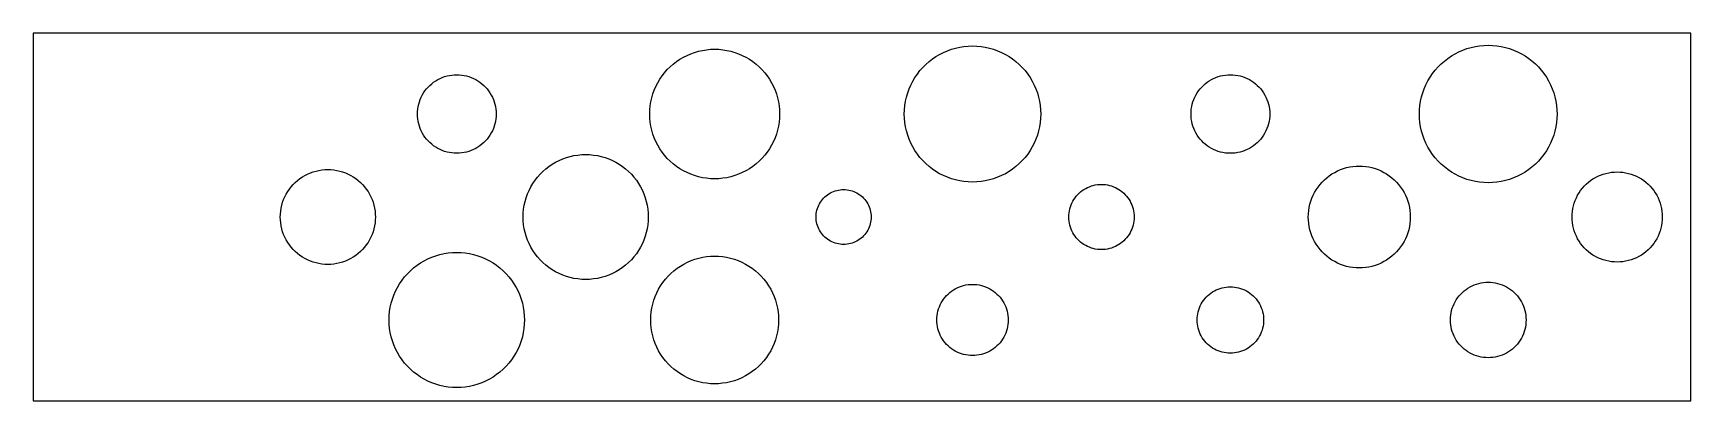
# Model space of a CAD drawing. Header units: metres. Extents: x 0 to 180, y -20 to 20.
import ezdxf

# ---------------------------------------------------------------- set-up
doc = ezdxf.new("R2010")
doc.units = ezdxf.units.M

msp = doc.modelspace()

# ---------------------------------------------------------------- linework, layer by layer
for p, q in [((180, 20), (0, 20)), ((0, 20), (0, -20)), ((180, -20), (180, 20)), ((71.8218, 17.9037), (72.247, 18.0273)), ((72.247, 18.0273), (72.6792, 18.1239)), ((72.6792, 18.1239), (73.1165, 18.1931)), ((73.1165, 18.1931), (73.5574, 18.2348)), ((73.5574, 18.2348), (74, 18.2487)), ((74, 18.2487), (74.4426, 18.2348)), ((74.4426, 18.2348), (74.8834, 18.1931)), ((74.8834, 18.1931), (75.3208, 18.1239)), ((75.3208, 18.1239), (75.7529, 18.0273)), ((75.7529, 18.0273), (76.1782, 17.9037)), ((98.8478, 17.8988), (99.2746, 18.0835)), ((99.2746, 18.0835), (99.7122, 18.241)), ((99.7122, 18.241), (100.159, 18.3708)), ((100.159, 18.3708), (100.613, 18.4722)), ((100.613, 18.4722), (101.072, 18.545)), ((101.072, 18.545), (101.535, 18.5888)), ((101.535, 18.5888), (102, 18.6034)), ((102, 18.6034), (102.465, 18.5888)), ((102.465, 18.5888), (102.928, 18.545)), ((102.928, 18.545), (103.387, 18.4722)), ((103.387, 18.4722), (103.841, 18.3708)), ((103.841, 18.3708), (104.288, 18.241)), ((104.288, 18.241), (104.725, 18.0835)), ((104.725, 18.0835), (105.152, 17.8988)), ((154.816, 17.9661), (155.247, 18.1527)), ((155.247, 18.1527), (155.689, 18.3118)), ((155.689, 18.3118), (156.14, 18.4428)), ((156.14, 18.4428), (156.599, 18.5453)), ((156.599, 18.5453), (157.063, 18.6188)), ((157.063, 18.6188), (157.53, 18.663)), ((157.53, 18.663), (158, 18.6778)), ((158, 18.6778), (158.47, 18.663)), ((158.47, 18.663), (158.937, 18.6188)), ((158.937, 18.6188), (159.401, 18.5453)), ((159.401, 18.5453), (159.86, 18.4428)), ((159.86, 18.4428), (160.311, 18.3118)), ((160.311, 18.3118), (160.753, 18.1527)), ((160.753, 18.1527), (161.184, 17.9661)), ((68.8617, 16.0252), (69.1748, 16.3383)), ((69.1748, 16.3383), (69.507, 16.6311)), ((69.507, 16.6311), (69.8569, 16.9025)), ((69.8569, 16.9025), (70.2231, 17.1514)), ((70.2231, 17.1514), (70.6042, 17.3768)), ((70.6042, 17.3768), (70.9988, 17.5779)), ((70.9988, 17.5779), (71.4052, 17.7537)), ((71.4052, 17.7537), (71.8218, 17.9037)), ((76.1782, 17.9037), (76.5948, 17.7537)), ((76.5948, 17.7537), (77.0012, 17.5779)), ((77.0012, 17.5779), (77.3957, 17.3768)), ((77.3957, 17.3768), (77.7769, 17.1514)), ((77.7769, 17.1514), (78.1431, 16.9025)), ((78.1431, 16.9025), (78.493, 16.6311)), ((78.493, 16.6311), (78.8252, 16.3383)), ((78.8252, 16.3383), (79.1383, 16.0252)), ((96.2956, 15.9191), (96.6032, 16.2679)), ((96.6032, 16.2679), (96.932, 16.5968)), ((96.932, 16.5968), (97.2809, 16.9044)), ((97.2809, 16.9044), (97.6484, 17.1895)), ((97.6484, 17.1895), (98.0331, 17.4509)), ((98.0331, 17.4509), (98.4334, 17.6876)), ((98.4334, 17.6876), (98.8478, 17.8988)), ((105.152, 17.8988), (105.567, 17.6876)), ((105.567, 17.6876), (105.967, 17.4509)), ((105.967, 17.4509), (106.352, 17.1895)), ((106.352, 17.1895), (106.719, 16.9044)), ((106.719, 16.9044), (107.068, 16.5968)), ((107.068, 16.5968), (107.397, 16.2679)), ((107.397, 16.2679), (107.704, 15.9191)), ((152.238, 15.9665), (152.549, 16.3189)), ((152.549, 16.3189), (152.881, 16.6511)), ((152.881, 16.6511), (153.233, 16.9617)), ((153.233, 16.9617), (153.605, 17.2496)), ((153.605, 17.2496), (153.993, 17.5137)), ((153.993, 17.5137), (154.398, 17.7528)), ((154.398, 17.7528), (154.816, 17.9661)), ((161.184, 17.9661), (161.602, 17.7528)), ((161.602, 17.7528), (162.007, 17.5137)), ((162.007, 17.5137), (162.395, 17.2496)), ((162.395, 17.2496), (162.767, 16.9617)), ((162.767, 16.9617), (163.119, 16.6511)), ((163.119, 16.6511), (163.451, 16.3189)), ((163.451, 16.3189), (163.762, 15.9665)), ((43.0761, 14.3136), (43.2774, 14.491)), ((43.2774, 14.491), (43.4894, 14.6555)), ((43.4894, 14.6555), (43.7113, 14.8063)), ((43.7113, 14.8063), (43.9423, 14.9429)), ((43.9423, 14.9429), (44.1814, 15.0647)), ((44.1814, 15.0647), (44.4276, 15.1713)), ((44.4276, 15.1713), (44.6801, 15.2622)), ((44.6801, 15.2622), (44.9378, 15.3371)), ((44.9378, 15.3371), (45.1996, 15.3956)), ((45.1996, 15.3956), (45.4647, 15.4376)), ((45.4647, 15.4376), (45.7318, 15.4628)), ((45.7318, 15.4628), (46, 15.4712)), ((46, 15.4712), (46.2682, 15.4628)), ((46.2682, 15.4628), (46.5353, 15.4376)), ((46.5353, 15.4376), (46.8003, 15.3956)), ((46.8003, 15.3956), (47.0622, 15.3371)), ((47.0622, 15.3371), (47.3199, 15.2622)), ((47.3199, 15.2622), (47.5723, 15.1713)), ((47.5723, 15.1713), (47.8186, 15.0647)), ((47.8186, 15.0647), (48.0577, 14.9429)), ((48.0577, 14.9429), (48.2886, 14.8063)), ((48.2886, 14.8063), (48.5106, 14.6555)), ((48.5106, 14.6555), (48.7226, 14.491)), ((48.7226, 14.491), (48.9239, 14.3136)), ((67.6221, 14.2012), (67.8232, 14.5957)), ((67.8232, 14.5957), (68.0486, 14.9769)), ((68.0486, 14.9769), (68.2975, 15.3431)), ((68.2975, 15.3431), (68.5689, 15.693)), ((68.5689, 15.693), (68.8617, 16.0252)), ((79.1383, 16.0252), (79.4311, 15.693)), ((79.4311, 15.693), (79.7025, 15.3431)), ((79.7025, 15.3431), (79.9514, 14.9769)), ((79.9514, 14.9769), (80.1768, 14.5957)), ((80.1768, 14.5957), (80.3779, 14.2012)), ((95.3012, 14.3522), (95.5124, 14.7666)), ((95.5124, 14.7666), (95.7491, 15.1669)), ((95.7491, 15.1669), (96.0105, 15.5516)), ((96.0105, 15.5516), (96.2956, 15.9191)), ((107.704, 15.9191), (107.989, 15.5516)), ((107.989, 15.5516), (108.251, 15.1669)), ((108.251, 15.1669), (108.488, 14.7666)), ((108.488, 14.7666), (108.699, 14.3522)), ((127.073, 14.3165), (127.275, 14.4941)), ((127.275, 14.4941), (127.487, 14.6587)), ((127.487, 14.6587), (127.709, 14.8097)), ((127.709, 14.8097), (127.94, 14.9464)), ((127.94, 14.9464), (128.18, 15.0683)), ((128.18, 15.0683), (128.426, 15.175)), ((128.426, 15.175), (128.679, 15.266)), ((128.679, 15.266), (128.937, 15.3409)), ((128.937, 15.3409), (129.199, 15.3995)), ((129.199, 15.3995), (129.464, 15.4415)), ((129.464, 15.4415), (129.732, 15.4668)), ((129.732, 15.4668), (130, 15.4752)), ((130, 15.4752), (130.268, 15.4668)), ((130.268, 15.4668), (130.536, 15.4415)), ((130.536, 15.4415), (130.801, 15.3995)), ((130.801, 15.3995), (131.063, 15.3409)), ((131.063, 15.3409), (131.321, 15.266)), ((131.321, 15.266), (131.574, 15.175)), ((131.574, 15.175), (131.82, 15.0683)), ((131.82, 15.0683), (132.06, 14.9464)), ((132.06, 14.9464), (132.291, 14.8097)), ((132.291, 14.8097), (132.513, 14.6587)), ((132.513, 14.6587), (132.725, 14.4941)), ((132.725, 14.4941), (132.927, 14.3165)), ((151.234, 14.3839), (151.447, 14.8024)), ((151.447, 14.8024), (151.686, 15.2068)), ((151.686, 15.2068), (151.95, 15.5953)), ((151.95, 15.5953), (152.238, 15.9665)), ((163.762, 15.9665), (164.05, 15.5953)), ((164.05, 15.5953), (164.314, 15.2068)), ((164.314, 15.2068), (164.553, 14.8024)), ((164.553, 14.8024), (164.766, 14.3839)), ((41.9378, 12.5199), (42.0287, 12.7723)), ((42.0287, 12.7723), (42.1353, 13.0186)), ((42.1353, 13.0186), (42.2571, 13.2577)), ((42.2571, 13.2577), (42.3937, 13.4886)), ((42.3937, 13.4886), (42.5445, 13.7106)), ((42.5445, 13.7106), (42.7089, 13.9226)), ((42.7089, 13.9226), (42.8864, 14.1239)), ((42.8864, 14.1239), (43.0761, 14.3136)), ((48.9239, 14.3136), (49.1136, 14.1239)), ((49.1136, 14.1239), (49.291, 13.9226)), ((49.291, 13.9226), (49.4555, 13.7106)), ((49.4555, 13.7106), (49.6063, 13.4886)), ((49.6063, 13.4886), (49.7429, 13.2577)), ((49.7429, 13.2577), (49.8647, 13.0186)), ((49.8647, 13.0186), (49.9713, 12.7723)), ((49.9713, 12.7723), (50.0622, 12.5199)), ((67.0761, 12.5208), (67.1727, 12.9529)), ((67.1727, 12.9529), (67.2963, 13.3782)), ((67.2963, 13.3782), (67.4463, 13.7948)), ((67.4463, 13.7948), (67.6221, 14.2012)), ((80.3779, 14.2012), (80.5537, 13.7948)), ((80.5537, 13.7948), (80.7037, 13.3782)), ((80.7037, 13.3782), (80.8273, 12.9529)), ((80.8273, 12.9529), (80.9239, 12.5208)), ((94.7278, 12.5872), (94.8292, 13.0411)), ((94.8292, 13.0411), (94.959, 13.4878)), ((94.959, 13.4878), (95.1165, 13.9254)), ((95.1165, 13.9254), (95.3012, 14.3522)), ((108.699, 14.3522), (108.883, 13.9254)), ((108.883, 13.9254), (109.041, 13.4878)), ((109.041, 13.4878), (109.171, 13.0411)), ((109.171, 13.0411), (109.272, 12.5872)), ((125.934, 12.5211), (126.025, 12.7738)), ((126.025, 12.7738), (126.132, 13.0203)), ((126.132, 13.0203), (126.254, 13.2596)), ((126.254, 13.2596), (126.39, 13.4908)), ((126.39, 13.4908), (126.541, 13.7129)), ((126.541, 13.7129), (126.706, 13.9251)), ((126.706, 13.9251), (126.883, 14.1266)), ((126.883, 14.1266), (127.073, 14.3165)), ((132.927, 14.3165), (133.116, 14.1266)), ((133.116, 14.1266), (133.294, 13.9251)), ((133.294, 13.9251), (133.459, 13.7129)), ((133.459, 13.7129), (133.61, 13.4908)), ((133.61, 13.4908), (133.746, 13.2596)), ((133.746, 13.2596), (133.868, 13.0203)), ((133.868, 13.0203), (133.975, 12.7738)), ((133.975, 12.7738), (134.066, 12.5211)), ((150.581, 12.1372), (150.655, 12.6012)), ((150.655, 12.6012), (150.757, 13.0596)), ((150.757, 13.0596), (150.888, 13.5108)), ((150.888, 13.5108), (151.047, 13.9527)), ((151.047, 13.9527), (151.234, 14.3839)), ((164.766, 14.3839), (164.953, 13.9527)), ((164.953, 13.9527), (165.112, 13.5108)), ((165.112, 13.5108), (165.243, 13.0596)), ((165.243, 13.0596), (165.345, 12.6012)), ((165.345, 12.6012), (165.419, 12.1372)), ((41.7287, 11.2), (41.7372, 11.4682)), ((41.7372, 10.9318), (41.7287, 11.2)), ((41.7372, 11.4682), (41.7624, 11.7353)), ((41.7624, 10.6647), (41.7372, 10.9318)), ((41.7624, 11.7353), (41.8044, 12.0004)), ((41.8044, 12.0004), (41.8629, 12.2622)), ((41.8629, 12.2622), (41.9378, 12.5199)), ((50.0622, 12.5199), (50.1371, 12.2622)), ((50.1371, 12.2622), (50.1956, 12.0004)), ((50.1956, 12.0004), (50.2376, 11.7353)), ((50.2376, 11.7353), (50.2628, 11.4682)), ((50.2628, 10.9318), (50.2376, 10.6647)), ((50.2628, 11.4682), (50.2712, 11.2)), ((50.2712, 11.2), (50.2628, 10.9318)), ((66.9513, 11.2), (66.9652, 11.6426)), ((66.9652, 10.7574), (66.9513, 11.2)), ((66.9652, 11.6426), (67.0069, 12.0834)), ((67.0069, 12.0834), (67.0761, 12.5208)), ((80.9239, 12.5208), (80.9931, 12.0834)), ((80.9931, 12.0834), (81.0348, 11.6426)), ((81.0348, 11.6426), (81.0487, 11.2)), ((81.0487, 11.2), (81.0348, 10.7574)), ((94.5966, 11.2), (94.6112, 11.6649)), ((94.6112, 10.7351), (94.5966, 11.2)), ((94.6112, 11.6649), (94.655, 12.1279)), ((94.655, 12.1279), (94.7278, 12.5872)), ((109.272, 12.5872), (109.345, 12.1279)), ((109.345, 12.1279), (109.389, 11.6649)), ((109.389, 11.6649), (109.403, 11.2)), ((109.403, 11.2), (109.389, 10.7351)), ((125.725, 11.2), (125.733, 11.4684)), ((125.733, 10.9315), (125.725, 11.2)), ((125.733, 11.4684), (125.758, 11.7358)), ((125.758, 10.6642), (125.733, 10.9315)), ((125.758, 11.7358), (125.801, 12.0011)), ((125.801, 12.0011), (125.859, 12.2632)), ((125.859, 12.2632), (125.934, 12.5211)), ((134.066, 12.5211), (134.141, 12.2632)), ((134.141, 12.2632), (134.199, 12.0011)), ((134.199, 12.0011), (134.241, 11.7358)), ((134.241, 11.7358), (134.267, 11.4684)), ((134.267, 10.9315), (134.241, 10.6642)), ((134.267, 11.4684), (134.275, 11.2)), ((134.275, 11.2), (134.267, 10.9315)), ((150.522, 11.2), (150.537, 11.6695)), ((150.537, 10.7305), (150.522, 11.2)), ((150.537, 11.6695), (150.581, 12.1372)), ((165.419, 12.1372), (165.463, 11.6695)), ((165.463, 11.6695), (165.478, 11.2)), ((165.478, 11.2), (165.463, 10.7305)), ((41.8044, 10.3996), (41.7624, 10.6647)), ((41.8629, 10.1378), (41.8044, 10.3996)), ((41.9378, 9.88011), (41.8629, 10.1378)), ((42.0287, 9.62764), (41.9378, 9.88011)), ((42.1353, 9.38138), (42.0287, 9.62764)), ((42.2571, 9.1423), (42.1353, 9.38138)), ((42.3937, 8.91135), (42.2571, 9.1423)), ((49.7429, 9.1423), (49.6063, 8.91135)), ((49.8647, 9.38138), (49.7429, 9.1423)), ((49.9713, 9.62764), (49.8647, 9.38138)), ((50.0622, 9.88011), (49.9713, 9.62764)), ((50.1371, 10.1378), (50.0622, 9.88011)), ((50.1956, 10.3996), (50.1371, 10.1378)), ((50.2376, 10.6647), (50.1956, 10.3996)), ((67.0069, 10.3166), (66.9652, 10.7574)), ((67.0761, 9.8792), (67.0069, 10.3166)), ((67.1727, 9.44705), (67.0761, 9.8792)), ((67.2963, 9.02182), (67.1727, 9.44705)), ((67.4463, 8.60518), (67.2963, 9.02182)), ((80.7037, 9.02182), (80.5537, 8.60518)), ((80.8273, 9.44705), (80.7037, 9.02182)), ((80.9239, 9.8792), (80.8273, 9.44705)), ((80.9931, 10.3166), (80.9239, 9.8792)), ((81.0348, 10.7574), (80.9931, 10.3166)), ((94.655, 10.2721), (94.6112, 10.7351)), ((94.7278, 9.81274), (94.655, 10.2721)), ((94.8292, 9.35886), (94.7278, 9.81274)), ((94.959, 8.91223), (94.8292, 9.35886)), ((109.171, 9.35886), (109.041, 8.91223)), ((109.272, 9.81274), (109.171, 9.35886)), ((109.345, 10.2721), (109.272, 9.81274)), ((109.389, 10.7351), (109.345, 10.2721)), ((125.801, 10.3989), (125.758, 10.6642)), ((125.859, 10.1368), (125.801, 10.3989)), ((125.934, 9.87888), (125.859, 10.1368)), ((126.025, 9.62619), (125.934, 9.87888)), ((126.132, 9.3797), (126.025, 9.62619)), ((126.254, 9.1404), (126.132, 9.3797)), ((126.39, 8.90923), (126.254, 9.1404)), ((133.746, 9.1404), (133.61, 8.90923)), ((133.868, 9.3797), (133.746, 9.1404)), ((133.975, 9.62619), (133.868, 9.3797)), ((134.066, 9.87888), (133.975, 9.62619)), ((134.141, 10.1368), (134.066, 9.87888)), ((134.199, 10.3989), (134.141, 10.1368)), ((134.241, 10.6642), (134.199, 10.3989)), ((150.581, 10.2628), (150.537, 10.7305)), ((150.655, 9.7988), (150.581, 10.2628)), ((150.757, 9.34035), (150.655, 9.7988)), ((150.888, 8.88924), (150.757, 9.34035)), ((165.243, 9.34035), (165.112, 8.88924)), ((165.345, 9.7988), (165.243, 9.34035)), ((165.419, 10.2628), (165.345, 9.7988)), ((165.463, 10.7305), (165.419, 10.2628)), ((42.5445, 8.68942), (42.3937, 8.91135)), ((42.7089, 8.4774), (42.5445, 8.68942)), ((42.8864, 8.27612), (42.7089, 8.4774)), ((43.0761, 8.08638), (42.8864, 8.27612)), ((43.2774, 7.90894), (43.0761, 8.08638)), ((43.4894, 7.74448), (43.2774, 7.90894)), ((43.7113, 7.59366), (43.4894, 7.74448)), ((43.9423, 7.45708), (43.7113, 7.59366)), ((44.1814, 7.33525), (43.9423, 7.45708)), ((44.4276, 7.22868), (44.1814, 7.33525)), ((44.6801, 7.1378), (44.4276, 7.22868)), ((47.5723, 7.22868), (47.3199, 7.1378)), ((47.8186, 7.33525), (47.5723, 7.22868)), ((48.0577, 7.45708), (47.8186, 7.33525)), ((48.2886, 7.59366), (48.0577, 7.45708)), ((48.5106, 7.74448), (48.2886, 7.59366)), ((48.7226, 7.90894), (48.5106, 7.74448)), ((48.9239, 8.08638), (48.7226, 7.90894)), ((49.1136, 8.27612), (48.9239, 8.08638)), ((49.291, 8.4774), (49.1136, 8.27612)), ((49.4555, 8.68942), (49.291, 8.4774)), ((49.6063, 8.91135), (49.4555, 8.68942)), ((67.6221, 8.19879), (67.4463, 8.60518)), ((67.8232, 7.80424), (67.6221, 8.19879)), ((68.0486, 7.4231), (67.8232, 7.80424)), ((68.2975, 7.05685), (68.0486, 7.4231)), ((79.9514, 7.4231), (79.7025, 7.05685)), ((80.1768, 7.80424), (79.9514, 7.4231)), ((80.3779, 8.19879), (80.1768, 7.80424)), ((80.5537, 8.60518), (80.3779, 8.19879)), ((95.1165, 8.47462), (94.959, 8.91223)), ((95.3012, 8.04779), (95.1165, 8.47462)), ((95.5124, 7.63339), (95.3012, 8.04779)), ((95.7491, 7.23306), (95.5124, 7.63339)), ((96.0105, 6.8484), (95.7491, 7.23306)), ((108.251, 7.23306), (107.989, 6.8484)), ((108.488, 7.63339), (108.251, 7.23306)), ((108.699, 8.04779), (108.488, 7.63339)), ((108.883, 8.47462), (108.699, 8.04779)), ((109.041, 8.91223), (108.883, 8.47462)), ((126.541, 8.68709), (126.39, 8.90923)), ((126.706, 8.47487), (126.541, 8.68709)), ((126.883, 8.27341), (126.706, 8.47487)), ((127.073, 8.0835), (126.883, 8.27341)), ((127.275, 7.90588), (127.073, 8.0835)), ((127.487, 7.74127), (127.275, 7.90588)), ((127.709, 7.59032), (127.487, 7.74127)), ((127.94, 7.4536), (127.709, 7.59032)), ((128.18, 7.33167), (127.94, 7.4536)), ((128.426, 7.22501), (128.18, 7.33167)), ((128.679, 7.13403), (128.426, 7.22501)), ((131.574, 7.22501), (131.321, 7.13403)), ((131.82, 7.33167), (131.574, 7.22501)), ((132.06, 7.4536), (131.82, 7.33167)), ((132.291, 7.59032), (132.06, 7.4536)), ((132.513, 7.74127), (132.291, 7.59032)), ((132.725, 7.90588), (132.513, 7.74127)), ((132.927, 8.0835), (132.725, 7.90588)), ((133.116, 8.27341), (132.927, 8.0835)), ((133.294, 8.47487), (133.116, 8.27341)), ((133.459, 8.68709), (133.294, 8.47487)), ((133.61, 8.90923), (133.459, 8.68709)), ((151.047, 8.44724), (150.888, 8.88924)), ((151.234, 8.01611), (151.047, 8.44724)), ((151.447, 7.59755), (151.234, 8.01611)), ((151.686, 7.19319), (151.447, 7.59755)), ((164.553, 7.59755), (164.314, 7.19319)), ((164.766, 8.01611), (164.553, 7.59755)), ((164.953, 8.44724), (164.766, 8.01611)), ((165.112, 8.88924), (164.953, 8.44724)), ((44.9378, 7.06293), (44.6801, 7.1378)), ((45.1996, 7.00439), (44.9378, 7.06293)), ((45.4647, 6.96243), (45.1996, 7.00439)), ((45.7318, 6.93718), (45.4647, 6.96243)), ((46, 6.92874), (45.7318, 6.93718)), ((46.2682, 6.93718), (46, 6.92874)), ((46.5353, 6.96243), (46.2682, 6.93718)), ((46.8003, 7.00439), (46.5353, 6.96243)), ((47.0622, 7.06293), (46.8003, 7.00439)), ((47.3199, 7.1378), (47.0622, 7.06293)), ((55.6685, 5.2359), (56.0058, 5.49756)), ((56.0058, 5.49756), (56.3589, 5.7375)), ((56.3589, 5.7375), (56.7263, 5.9548)), ((56.7263, 5.9548), (57.1067, 6.14862)), ((57.1067, 6.14862), (57.4985, 6.31816)), ((57.4985, 6.31816), (57.9001, 6.46275)), ((57.9001, 6.46275), (58.3101, 6.58186)), ((58.3101, 6.58186), (58.7267, 6.67499)), ((58.7267, 6.67499), (59.1483, 6.74176)), ((59.1483, 6.74176), (59.5733, 6.78194)), ((59.5733, 6.78194), (60, 6.79535)), ((60, 6.79535), (60.4267, 6.78194)), ((60.4267, 6.78194), (60.8517, 6.74176)), ((60.8517, 6.74176), (61.2733, 6.67499)), ((61.2733, 6.67499), (61.6899, 6.58186)), ((61.6899, 6.58186), (62.0999, 6.46275)), ((62.0999, 6.46275), (62.5015, 6.31816)), ((62.5015, 6.31816), (62.8933, 6.14862)), ((62.8933, 6.14862), (63.2737, 5.9548)), ((63.2737, 5.9548), (63.6411, 5.7375)), ((63.6411, 5.7375), (63.9942, 5.49756)), ((63.9942, 5.49756), (64.3315, 5.2359)), ((68.5689, 6.70697), (68.2975, 7.05685)), ((68.8617, 6.37482), (68.5689, 6.70697)), ((69.1748, 6.06169), (68.8617, 6.37482)), ((69.507, 5.76886), (69.1748, 6.06169)), ((69.8569, 5.49745), (69.507, 5.76886)), ((70.2231, 5.24857), (69.8569, 5.49745)), ((78.1431, 5.49745), (77.7769, 5.24857)), ((78.493, 5.76886), (78.1431, 5.49745)), ((78.8252, 6.06169), (78.493, 5.76886)), ((79.1383, 6.37482), (78.8252, 6.06169)), ((79.4311, 6.70697), (79.1383, 6.37482)), ((79.7025, 7.05685), (79.4311, 6.70697)), ((96.2956, 6.48091), (96.0105, 6.8484)), ((96.6032, 6.13203), (96.2956, 6.48091)), ((96.932, 5.80316), (96.6032, 6.13203)), ((97.2809, 5.49559), (96.932, 5.80316)), ((97.6484, 5.21054), (97.2809, 5.49559)), ((106.719, 5.49559), (106.352, 5.21054)), ((107.068, 5.80316), (106.719, 5.49559)), ((107.397, 6.13203), (107.068, 5.80316)), ((107.704, 6.48091), (107.397, 6.13203)), ((107.989, 6.8484), (107.704, 6.48091)), ((128.937, 7.0591), (128.679, 7.13403)), ((129.199, 7.0005), (128.937, 7.0591)), ((129.464, 6.9585), (129.199, 7.0005)), ((129.732, 6.93321), (129.464, 6.9585)), ((130, 6.92479), (129.732, 6.93321)), ((130.268, 6.93321), (130, 6.92479)), ((130.536, 6.9585), (130.268, 6.93321)), ((130.801, 7.0005), (130.536, 6.9585)), ((131.063, 7.0591), (130.801, 7.0005)), ((131.321, 7.13403), (131.063, 7.0591)), ((142.622, 5.36545), (142.962, 5.44136)), ((142.962, 5.44136), (143.306, 5.4958)), ((143.306, 5.4958), (143.652, 5.52855)), ((143.652, 5.52855), (144, 5.53947)), ((144, 5.53947), (144.348, 5.52855)), ((144.348, 5.52855), (144.694, 5.4958)), ((144.694, 5.4958), (145.038, 5.44136)), ((145.038, 5.44136), (145.378, 5.36545)), ((151.95, 6.80466), (151.686, 7.19319)), ((152.238, 6.43347), (151.95, 6.80466)), ((152.549, 6.0811), (152.238, 6.43347)), ((152.881, 5.74893), (152.549, 6.0811)), ((153.233, 5.43826), (152.881, 5.74893)), ((153.605, 5.15034), (153.233, 5.43826)), ((162.767, 5.43826), (162.395, 5.15034)), ((163.119, 5.74893), (162.767, 5.43826)), ((163.451, 6.0811), (163.119, 5.74893)), ((163.762, 6.43347), (163.451, 6.0811)), ((164.05, 6.80466), (163.762, 6.43347)), ((164.314, 7.19319), (164.05, 6.80466)), ((28.2364, 3.53426), (28.4657, 3.7636)), ((28.4657, 3.7636), (28.709, 3.97809)), ((28.709, 3.97809), (28.9653, 4.17688)), ((28.9653, 4.17688), (29.2336, 4.35919)), ((29.2336, 4.35919), (29.5127, 4.52429)), ((29.5127, 4.52429), (29.8017, 4.67154)), ((29.8017, 4.67154), (30.0994, 4.80035)), ((30.0994, 4.80035), (30.4046, 4.91022)), ((30.4046, 4.91022), (30.716, 5.0007)), ((30.716, 5.0007), (31.0326, 5.07146)), ((31.0326, 5.07146), (31.3529, 5.12219)), ((31.3529, 5.12219), (31.6758, 5.15273)), ((31.6758, 5.15273), (32, 5.1629)), ((32, 5.1629), (32.3242, 5.15273)), ((32.3242, 5.15273), (32.6471, 5.12219)), ((32.6471, 5.12219), (32.9674, 5.07146)), ((32.9674, 5.07146), (33.284, 5.0007)), ((33.284, 5.0007), (33.5954, 4.91022)), ((33.5954, 4.91022), (33.9006, 4.80035)), ((33.9006, 4.80035), (34.1983, 4.67154)), ((34.1983, 4.67154), (34.4872, 4.52429)), ((34.4872, 4.52429), (34.7664, 4.35919)), ((34.7664, 4.35919), (35.0347, 4.17688)), ((35.0347, 4.17688), (35.291, 3.97809)), ((35.291, 3.97809), (35.5343, 3.7636)), ((35.5343, 3.7636), (35.7636, 3.53426)), ((54.0452, 3.27368), (54.2625, 3.64113)), ((54.2625, 3.64113), (54.5024, 3.9942)), ((54.5024, 3.9942), (54.7641, 4.33151)), ((54.7641, 4.33151), (55.0464, 4.65173)), ((55.0464, 4.65173), (55.3483, 4.9536)), ((55.3483, 4.9536), (55.6685, 5.2359)), ((64.3315, 5.2359), (64.6517, 4.9536)), ((64.6517, 4.9536), (64.9536, 4.65173)), ((64.9536, 4.65173), (65.2359, 4.33151)), ((65.2359, 4.33151), (65.4976, 3.9942)), ((65.4976, 3.9942), (65.7375, 3.64113)), ((65.7375, 3.64113), (65.9548, 3.27368)), ((70.6042, 5.02315), (70.2231, 5.24857)), ((70.9988, 4.82211), (70.6042, 5.02315)), ((71.4052, 4.64626), (70.9988, 4.82211)), ((71.8218, 4.49626), (71.4052, 4.64626)), ((72.247, 4.37273), (71.8218, 4.49626)), ((72.6792, 4.27612), (72.247, 4.37273)), ((73.1165, 4.20685), (72.6792, 4.27612)), ((73.5574, 4.16518), (73.1165, 4.20685)), ((74, 4.15128), (73.5574, 4.16518)), ((74.4426, 4.16518), (74, 4.15128)), ((74.8834, 4.20685), (74.4426, 4.16518)), ((75.3208, 4.27612), (74.8834, 4.20685)), ((75.7529, 4.37273), (75.3208, 4.27612)), ((76.1782, 4.49626), (75.7529, 4.37273)), ((76.5948, 4.64626), (76.1782, 4.49626)), ((77.0012, 4.82211), (76.5948, 4.64626)), ((77.3957, 5.02315), (77.0012, 4.82211)), ((77.7769, 5.24857), (77.3957, 5.02315)), ((98.0331, 4.94911), (97.6484, 5.21054)), ((98.4334, 4.71237), (98.0331, 4.94911)), ((98.8478, 4.50122), (98.4334, 4.71237)), ((99.2746, 4.31651), (98.8478, 4.50122)), ((99.7122, 4.15897), (99.2746, 4.31651)), ((100.159, 4.02921), (99.7122, 4.15897)), ((100.613, 3.92775), (100.159, 4.02921)), ((101.072, 3.855), (100.613, 3.92775)), ((101.535, 3.81123), (101.072, 3.855)), ((102, 3.79662), (101.535, 3.81123)), ((102.465, 3.81123), (102, 3.79662)), ((102.928, 3.855), (102.465, 3.81123)), ((103.387, 3.92775), (102.928, 3.855)), ((103.841, 4.02921), (103.387, 3.92775)), ((104.288, 4.15897), (103.841, 4.02921)), ((104.725, 4.31651), (104.288, 4.15897)), ((105.152, 4.50122), (104.725, 4.31651)), ((105.567, 4.71237), (105.152, 4.50122)), ((105.967, 4.94911), (105.567, 4.71237)), ((106.352, 5.21054), (105.967, 4.94911)), ((139.732, 3.53099), (139.962, 3.79204)), ((139.962, 3.79204), (140.208, 4.0381)), ((140.208, 4.0381), (140.469, 4.26823)), ((140.469, 4.26823), (140.744, 4.48154)), ((140.744, 4.48154), (141.032, 4.67714)), ((141.032, 4.67714), (141.331, 4.85428)), ((141.331, 4.85428), (141.641, 5.01227)), ((141.641, 5.01227), (141.961, 5.15048)), ((141.961, 5.15048), (142.288, 5.26836)), ((142.288, 5.26836), (142.622, 5.36545)), ((145.378, 5.36545), (145.712, 5.26836)), ((145.712, 5.26836), (146.039, 5.15048)), ((146.039, 5.15048), (146.359, 5.01227)), ((146.359, 5.01227), (146.669, 4.85428)), ((146.669, 4.85428), (146.968, 4.67714)), ((146.968, 4.67714), (147.256, 4.48154)), ((147.256, 4.48154), (147.531, 4.26823)), ((147.531, 4.26823), (147.792, 4.0381)), ((147.792, 4.0381), (148.038, 3.79204)), ((148.038, 3.79204), (148.268, 3.53099)), ((153.993, 4.88629), (153.605, 5.15034)), ((154.398, 4.64716), (153.993, 4.88629)), ((154.816, 4.4339), (154.398, 4.64716)), ((155.247, 4.24733), (154.816, 4.4339)), ((155.689, 4.0882), (155.247, 4.24733)), ((156.14, 3.95714), (155.689, 4.0882)), ((156.599, 3.85466), (156.14, 3.95714)), ((157.063, 3.78117), (156.599, 3.85466)), ((157.53, 3.73697), (157.063, 3.78117)), ((158, 3.72221), (157.53, 3.73697)), ((158.47, 3.73697), (158, 3.72221)), ((158.937, 3.78117), (158.47, 3.73697)), ((159.401, 3.85466), (158.937, 3.78117)), ((159.86, 3.95714), (159.401, 3.85466)), ((160.311, 4.0882), (159.86, 3.95714)), ((160.753, 4.24733), (160.311, 4.0882)), ((161.184, 4.4339), (160.753, 4.24733)), ((161.602, 4.64716), (161.184, 4.4339)), ((162.007, 4.88629), (161.602, 4.64716)), ((162.395, 5.15034), (162.007, 4.88629)), ((168.646, 3.57214), (168.876, 3.77571)), ((168.876, 3.77571), (169.12, 3.9644)), ((169.12, 3.9644), (169.374, 4.13744)), ((169.374, 4.13744), (169.639, 4.29413)), ((169.639, 4.29413), (169.914, 4.4339)), ((169.914, 4.4339), (170.196, 4.55615)), ((170.196, 4.55615), (170.486, 4.66043)), ((170.486, 4.66043), (170.781, 4.74631)), ((170.781, 4.74631), (171.082, 4.81346)), ((171.082, 4.81346), (171.386, 4.86162)), ((171.386, 4.86162), (171.692, 4.89059)), ((171.692, 4.89059), (172, 4.90027)), ((172, 4.90027), (172.308, 4.89059)), ((172.308, 4.89059), (172.614, 4.86162)), ((172.614, 4.86162), (172.918, 4.81346)), ((172.918, 4.81346), (173.219, 4.74631)), ((173.219, 4.74631), (173.514, 4.66043)), ((173.514, 4.66043), (173.804, 4.55615)), ((173.804, 4.55615), (174.086, 4.4339)), ((174.086, 4.4339), (174.361, 4.29413)), ((174.361, 4.29413), (174.626, 4.13744)), ((174.626, 4.13744), (174.88, 3.9644)), ((174.88, 3.9644), (175.124, 3.77571)), ((175.124, 3.77571), (175.354, 3.57214)), ((27.0898, 1.59543), (27.1996, 1.90059)), ((27.1996, 1.90059), (27.3284, 2.19826)), ((27.3284, 2.19826), (27.4757, 2.48724)), ((27.4757, 2.48724), (27.6408, 2.76642)), ((27.6408, 2.76642), (27.8231, 3.03468)), ((27.8231, 3.03468), (28.0219, 3.29095)), ((28.0219, 3.29095), (28.2364, 3.53426)), ((35.7636, 3.53426), (35.9781, 3.29095)), ((35.9781, 3.29095), (36.1769, 3.03468)), ((36.1769, 3.03468), (36.3592, 2.76642)), ((36.3592, 2.76642), (36.5243, 2.48724)), ((36.5243, 2.48724), (36.6715, 2.19826)), ((36.6715, 2.19826), (36.8004, 1.90059)), ((36.8004, 1.90059), (36.9102, 1.59543)), ((53.4181, 1.68993), (53.5372, 2.09987)), ((53.5372, 2.09987), (53.6818, 2.50153)), ((53.6818, 2.50153), (53.8514, 2.89331)), ((53.8514, 2.89331), (54.0452, 3.27368)), ((65.9548, 3.27368), (66.1486, 2.89331)), ((66.1486, 2.89331), (66.3182, 2.50153)), ((66.3182, 2.50153), (66.4628, 2.09987)), ((66.4628, 2.09987), (66.5819, 1.68993)), ((85.5845, 1.75497), (85.6994, 1.90318)), ((85.6994, 1.90318), (85.8235, 2.04388)), ((85.8235, 2.04388), (85.9561, 2.17651)), ((85.9561, 2.17651), (86.0968, 2.30057)), ((86.0968, 2.30057), (86.245, 2.41553)), ((86.245, 2.41553), (86.4001, 2.52095)), ((86.4001, 2.52095), (86.5616, 2.61644)), ((86.5616, 2.61644), (86.7287, 2.7016)), ((86.7287, 2.7016), (86.9009, 2.77608)), ((86.9009, 2.77608), (87.0773, 2.83961)), ((87.0773, 2.83961), (87.2575, 2.89195)), ((87.2575, 2.89195), (87.4405, 2.93288)), ((87.4405, 2.93288), (87.6258, 2.96222)), ((87.6258, 2.96222), (87.8125, 2.97986)), ((87.8125, 2.97986), (88, 2.98575)), ((88, 2.98575), (88.1875, 2.97986)), ((88.1875, 2.97986), (88.3742, 2.96222)), ((88.3742, 2.96222), (88.5595, 2.93288)), ((88.5595, 2.93288), (88.7425, 2.89195)), ((88.7425, 2.89195), (88.9226, 2.83961)), ((88.9226, 2.83961), (89.0991, 2.77608)), ((89.0991, 2.77608), (89.2713, 2.7016)), ((89.2713, 2.7016), (89.4384, 2.61644)), ((89.4384, 2.61644), (89.5998, 2.52095)), ((89.5998, 2.52095), (89.755, 2.41553)), ((89.755, 2.41553), (89.9032, 2.30057)), ((89.9032, 2.30057), (90.0439, 2.17651)), ((90.0439, 2.17651), (90.1765, 2.04388)), ((90.1765, 2.04388), (90.3006, 1.90318)), ((90.3006, 1.90318), (90.4155, 1.75497)), ((112.892, 1.70866), (113.005, 1.90045)), ((113.005, 1.90045), (113.131, 2.08473)), ((113.131, 2.08473), (113.267, 2.2608)), ((113.267, 2.2608), (113.415, 2.42793)), ((113.415, 2.42793), (113.572, 2.58548)), ((113.572, 2.58548), (113.739, 2.73283)), ((113.739, 2.73283), (113.915, 2.8694)), ((113.915, 2.8694), (114.1, 2.99464)), ((114.1, 2.99464), (114.291, 3.10806)), ((114.291, 3.10806), (114.49, 3.20921)), ((114.49, 3.20921), (114.694, 3.29771)), ((114.694, 3.29771), (114.904, 3.37318)), ((114.904, 3.37318), (115.118, 3.43535)), ((115.118, 3.43535), (115.335, 3.48395)), ((115.335, 3.48395), (115.555, 3.51881)), ((115.555, 3.51881), (115.777, 3.53978)), ((115.777, 3.53978), (116, 3.54677)), ((116, 3.54677), (116.223, 3.53978)), ((116.223, 3.53978), (116.445, 3.51881)), ((116.445, 3.51881), (116.665, 3.48395)), ((116.665, 3.48395), (116.882, 3.43535)), ((116.882, 3.43535), (117.096, 3.37318)), ((117.096, 3.37318), (117.306, 3.29771)), ((117.306, 3.29771), (117.51, 3.20921)), ((117.51, 3.20921), (117.709, 3.10806)), ((117.709, 3.10806), (117.9, 2.99464)), ((117.9, 2.99464), (118.085, 2.8694)), ((118.085, 2.8694), (118.261, 2.73283)), ((118.261, 2.73283), (118.428, 2.58548)), ((118.428, 2.58548), (118.585, 2.42793)), ((118.585, 2.42793), (118.733, 2.2608)), ((118.733, 2.2608), (118.869, 2.08473)), ((118.869, 2.08473), (118.995, 1.90045)), ((118.995, 1.90045), (119.108, 1.70866)), ((138.732, 1.71179), (138.85, 2.03922)), ((138.85, 2.03922), (138.988, 2.3586)), ((138.988, 2.3586), (139.146, 2.66866)), ((139.146, 2.66866), (139.323, 2.9682)), ((139.323, 2.9682), (139.518, 3.25603)), ((139.518, 3.25603), (139.732, 3.53099)), ((148.268, 3.53099), (148.482, 3.25603)), ((148.482, 3.25603), (148.677, 2.9682)), ((148.677, 2.9682), (148.854, 2.66866)), ((148.854, 2.66866), (149.012, 2.3586)), ((149.012, 2.3586), (149.15, 2.03922)), ((149.15, 2.03922), (149.268, 1.71179)), ((167.34, 1.51427), (167.444, 1.80391)), ((167.444, 1.80391), (167.566, 2.08643)), ((167.566, 2.08643), (167.706, 2.36072)), ((167.706, 2.36072), (167.863, 2.62569)), ((167.863, 2.62569), (168.036, 2.88029)), ((168.036, 2.88029), (168.224, 3.12355)), ((168.224, 3.12355), (168.428, 3.35446)), ((168.428, 3.35446), (168.646, 3.57214)), ((175.354, 3.57214), (175.572, 3.35446)), ((175.572, 3.35446), (175.776, 3.12355)), ((175.776, 3.12355), (175.964, 2.88029)), ((175.964, 2.88029), (176.137, 2.62569)), ((176.137, 2.62569), (176.294, 2.36072)), ((176.294, 2.36072), (176.434, 2.08643)), ((176.434, 2.08643), (176.556, 1.80391)), ((176.556, 1.80391), (176.66, 1.51427)), ((26.8371, 0), (26.8473, 0.324173)), ((26.8473, -0.324173), (26.8371, 0)), ((26.8473, 0.324173), (26.8778, 0.647079)), ((26.8778, 0.647079), (26.9285, 0.967422)), ((26.9285, 0.967422), (26.9993, 1.28395)), ((26.9993, 1.28395), (27.0898, 1.59543)), ((36.9102, 1.59543), (37.0007, 1.28395)), ((37.0007, 1.28395), (37.0715, 0.967422)), ((37.0715, 0.967422), (37.1222, 0.647079)), ((37.1222, 0.647079), (37.1527, 0.324173)), ((37.1527, 0.324173), (37.1629, 0)), ((37.1629, 0), (37.1527, -0.324173)), ((53.2046, 0), (53.218, 0.426682)), ((53.218, -0.426682), (53.2046, 0)), ((53.218, 0.426682), (53.2582, 0.851669)), ((53.2582, 0.851669), (53.325, 1.27332)), ((53.325, 1.27332), (53.4181, 1.68993)), ((66.5819, 1.68993), (66.675, 1.27332)), ((66.675, 1.27332), (66.7418, 0.851669)), ((66.7418, 0.851669), (66.7819, 0.426682)), ((66.7819, 0.426682), (66.7953, 0)), ((66.7953, 0), (66.7819, -0.426682)), ((85.0142, 0), (85.0201, 0.187469)), ((85.0201, -0.187469), (85.0142, 0)), ((85.0201, 0.187469), (85.0378, 0.374207)), ((85.0378, 0.374207), (85.0671, 0.559464)), ((85.0671, 0.559464), (85.108, 0.742523)), ((85.108, 0.742523), (85.1604, 0.922638)), ((85.1604, 0.922638), (85.2239, 1.09912)), ((85.2239, 1.09912), (85.2984, 1.27127)), ((85.2984, 1.27127), (85.3835, 1.4384)), ((85.3835, 1.4384), (85.479, 1.59984)), ((85.479, 1.59984), (85.5845, 1.75497)), ((90.4155, 1.75497), (90.521, 1.59984)), ((90.521, 1.59984), (90.6164, 1.4384)), ((90.6164, 1.4384), (90.7016, 1.27127)), ((90.7016, 1.27127), (90.7761, 1.09912)), ((90.7761, 1.09912), (90.8396, 0.922638)), ((90.8396, 0.922638), (90.892, 0.742523)), ((90.892, 0.742523), (90.9329, 0.559464)), ((90.9329, 0.559464), (90.9622, 0.374207)), ((90.9622, 0.374207), (90.9799, 0.187469)), ((90.9799, 0.187469), (90.9857, 0)), ((90.9857, 0), (90.9799, -0.187469)), ((112.453, 0), (112.46, 0.222702)), ((112.46, -0.222702), (112.453, 0)), ((112.46, 0.222702), (112.481, 0.444519)), ((112.481, 0.444519), (112.516, 0.664597)), ((112.516, 0.664597), (112.565, 0.882034)), ((112.565, 0.882034), (112.627, 1.09601)), ((112.627, 1.09601), (112.702, 1.30565)), ((112.702, 1.30565), (112.791, 1.51013)), ((112.791, 1.51013), (112.892, 1.70866)), ((119.108, 1.70866), (119.209, 1.51013)), ((119.209, 1.51013), (119.298, 1.30565)), ((119.298, 1.30565), (119.373, 1.09601)), ((119.373, 1.09601), (119.435, 0.882034)), ((119.435, 0.882034), (119.484, 0.664597)), ((119.484, 0.664597), (119.519, 0.444519)), ((119.519, 0.444519), (119.54, 0.222702)), ((119.54, 0.222702), (119.547, 0)), ((119.547, 0), (119.54, -0.222702)), ((138.461, 0), (138.471, 0.347824)), ((138.471, -0.347824), (138.461, 0)), ((138.471, 0.347824), (138.504, 0.694275)), ((138.504, 0.694275), (138.559, 1.03799)), ((138.559, 1.03799), (138.635, 1.37761)), ((138.635, 1.37761), (138.732, 1.71179)), ((149.268, 1.71179), (149.365, 1.37761)), ((149.365, 1.37761), (149.441, 1.03799)), ((149.441, 1.03799), (149.496, 0.694275)), ((149.496, 0.694275), (149.529, 0.347824)), ((149.529, 0.347824), (149.539, 0)), ((149.539, 0), (149.529, -0.347824)), ((167.1, 0), (167.109, 0.307678)), ((167.109, -0.307678), (167.1, 0)), ((167.109, 0.307678), (167.138, 0.614166)), ((167.138, 0.614166), (167.187, 0.918213)), ((167.187, 0.918213), (167.254, 1.21864)), ((167.254, 1.21864), (167.34, 1.51427)), ((176.66, 1.51427), (176.746, 1.21864)), ((176.746, 1.21864), (176.813, 0.918213)), ((176.813, 0.918213), (176.862, 0.614166)), ((176.862, 0.614166), (176.891, 0.307678)), ((176.891, 0.307678), (176.9, 0)), ((176.9, 0), (176.891, -0.307678)), ((26.8778, -0.647079), (26.8473, -0.324173)), ((26.9285, -0.967422), (26.8778, -0.647079)), ((26.9993, -1.28395), (26.9285, -0.967422)), ((27.0898, -1.59543), (26.9993, -1.28395)), ((27.1996, -1.90059), (27.0898, -1.59543)), ((36.9102, -1.59543), (36.8004, -1.90059)), ((37.0007, -1.28395), (36.9102, -1.59543)), ((37.0715, -0.967422), (37.0007, -1.28395)), ((37.1222, -0.647079), (37.0715, -0.967422)), ((37.1527, -0.324173), (37.1222, -0.647079)), ((53.2582, -0.851669), (53.218, -0.426682)), ((53.325, -1.27332), (53.2582, -0.851669)), ((53.4181, -1.68993), (53.325, -1.27332)), ((53.5372, -2.09987), (53.4181, -1.68993)), ((66.5819, -1.68993), (66.4628, -2.09987)), ((66.675, -1.27332), (66.5819, -1.68993)), ((66.7418, -0.851669), (66.675, -1.27332)), ((66.7819, -0.426682), (66.7418, -0.851669)), ((85.0378, -0.374207), (85.0201, -0.187469)), ((85.0671, -0.559464), (85.0378, -0.374207)), ((85.108, -0.742523), (85.0671, -0.559464)), ((85.1604, -0.922638), (85.108, -0.742523)), ((85.2239, -1.09912), (85.1604, -0.922638)), ((85.2984, -1.27127), (85.2239, -1.09912)), ((85.3835, -1.4384), (85.2984, -1.27127)), ((85.479, -1.59984), (85.3835, -1.4384)), ((85.5845, -1.75497), (85.479, -1.59984)), ((85.6994, -1.90318), (85.5845, -1.75497)), ((90.4155, -1.75497), (90.3006, -1.90318)), ((90.521, -1.59984), (90.4155, -1.75497)), ((90.6164, -1.4384), (90.521, -1.59984)), ((90.7016, -1.27127), (90.6164, -1.4384)), ((90.7761, -1.09912), (90.7016, -1.27127)), ((90.8396, -0.922638), (90.7761, -1.09912)), ((90.892, -0.742523), (90.8396, -0.922638)), ((90.9329, -0.559464), (90.892, -0.742523)), ((90.9622, -0.374207), (90.9329, -0.559464)), ((90.9799, -0.187469), (90.9622, -0.374207)), ((112.481, -0.444519), (112.46, -0.222702)), ((112.516, -0.664597), (112.481, -0.444519)), ((112.565, -0.882034), (112.516, -0.664597)), ((112.627, -1.09601), (112.565, -0.882034)), ((112.702, -1.30565), (112.627, -1.09601)), ((112.791, -1.51013), (112.702, -1.30565)), ((112.892, -1.70866), (112.791, -1.51013)), ((113.005, -1.90045), (112.892, -1.70866)), ((119.108, -1.70866), (118.995, -1.90045)), ((119.209, -1.51013), (119.108, -1.70866)), ((119.298, -1.30565), (119.209, -1.51013)), ((119.373, -1.09601), (119.298, -1.30565)), ((119.435, -0.882034), (119.373, -1.09601)), ((119.484, -0.664597), (119.435, -0.882034)), ((119.519, -0.444519), (119.484, -0.664597)), ((119.54, -0.222702), (119.519, -0.444519)), ((138.504, -0.694275), (138.471, -0.347824)), ((138.559, -1.03799), (138.504, -0.694275)), ((138.635, -1.37761), (138.559, -1.03799)), ((138.732, -1.71179), (138.635, -1.37761)), ((138.85, -2.03922), (138.732, -1.71179)), ((149.268, -1.71179), (149.15, -2.03922)), ((149.365, -1.37761), (149.268, -1.71179)), ((149.441, -1.03799), (149.365, -1.37761)), ((149.496, -0.694275), (149.441, -1.03799)), ((149.529, -0.347824), (149.496, -0.694275)), ((167.138, -0.614166), (167.109, -0.307678)), ((167.187, -0.918213), (167.138, -0.614166)), ((167.254, -1.21864), (167.187, -0.918213)), ((167.34, -1.51427), (167.254, -1.21864)), ((167.444, -1.80391), (167.34, -1.51427)), ((176.66, -1.51427), (176.556, -1.80391)), ((176.746, -1.21864), (176.66, -1.51427)), ((176.813, -0.918213), (176.746, -1.21864)), ((176.862, -0.614166), (176.813, -0.918213)), ((176.891, -0.307678), (176.862, -0.614166)), ((27.3284, -2.19826), (27.1996, -1.90059)), ((27.4757, -2.48724), (27.3284, -2.19826)), ((27.6408, -2.76642), (27.4757, -2.48724)), ((27.8231, -3.03468), (27.6408, -2.76642)), ((28.0219, -3.29095), (27.8231, -3.03468)), ((28.2364, -3.53426), (28.0219, -3.29095)), ((28.4657, -3.7636), (28.2364, -3.53426)), ((35.7636, -3.53426), (35.5343, -3.7636)), ((35.9781, -3.29095), (35.7636, -3.53426)), ((36.1769, -3.03468), (35.9781, -3.29095)), ((36.3592, -2.76642), (36.1769, -3.03468)), ((36.5243, -2.48724), (36.3592, -2.76642)), ((36.6715, -2.19826), (36.5243, -2.48724)), ((36.8004, -1.90059), (36.6715, -2.19826)), ((53.6818, -2.50153), (53.5372, -2.09987)), ((53.8514, -2.89331), (53.6818, -2.50153)), ((54.0452, -3.27368), (53.8514, -2.89331)), ((54.2625, -3.64113), (54.0452, -3.27368)), ((65.9548, -3.27368), (65.7375, -3.64113)), ((66.1486, -2.89331), (65.9548, -3.27368)), ((66.3182, -2.50153), (66.1486, -2.89331)), ((66.4628, -2.09987), (66.3182, -2.50153)), ((85.8235, -2.04388), (85.6994, -1.90318)), ((85.9561, -2.17651), (85.8235, -2.04388)), ((86.0968, -2.30057), (85.9561, -2.17651)), ((86.245, -2.41553), (86.0968, -2.30057)), ((86.4001, -2.52095), (86.245, -2.41553)), ((86.5616, -2.61644), (86.4001, -2.52095)), ((86.7287, -2.7016), (86.5616, -2.61644)), ((86.9009, -2.77608), (86.7287, -2.7016)), ((87.0773, -2.83961), (86.9009, -2.77608)), ((87.2575, -2.89195), (87.0773, -2.83961)), ((87.4405, -2.93288), (87.2575, -2.89195)), ((87.6258, -2.96222), (87.4405, -2.93288)), ((87.8125, -2.97986), (87.6258, -2.96222)), ((88, -2.98575), (87.8125, -2.97986)), ((88.1875, -2.97986), (88, -2.98575)), ((88.3742, -2.96222), (88.1875, -2.97986)), ((88.5595, -2.93288), (88.3742, -2.96222)), ((88.7425, -2.89195), (88.5595, -2.93288)), ((88.9226, -2.83961), (88.7425, -2.89195)), ((89.0991, -2.77608), (88.9226, -2.83961)), ((89.2713, -2.7016), (89.0991, -2.77608)), ((89.4384, -2.61644), (89.2713, -2.7016)), ((89.5998, -2.52095), (89.4384, -2.61644)), ((89.755, -2.41553), (89.5998, -2.52095)), ((89.9032, -2.30057), (89.755, -2.41553)), ((90.0439, -2.17651), (89.9032, -2.30057)), ((90.1765, -2.04388), (90.0439, -2.17651)), ((90.3006, -1.90318), (90.1765, -2.04388)), ((113.131, -2.08473), (113.005, -1.90045)), ((113.267, -2.2608), (113.131, -2.08473)), ((113.415, -2.42793), (113.267, -2.2608)), ((113.572, -2.58548), (113.415, -2.42793)), ((113.739, -2.73283), (113.572, -2.58548)), ((113.915, -2.8694), (113.739, -2.73283)), ((114.1, -2.99464), (113.915, -2.8694)), ((114.291, -3.10806), (114.1, -2.99464)), ((114.49, -3.20921), (114.291, -3.10806)), ((114.694, -3.29771), (114.49, -3.20921)), ((114.904, -3.37318), (114.694, -3.29771)), ((115.118, -3.43535), (114.904, -3.37318)), ((115.335, -3.48395), (115.118, -3.43535)), ((115.555, -3.51881), (115.335, -3.48395)), ((115.777, -3.53978), (115.555, -3.51881)), ((116, -3.54677), (115.777, -3.53978)), ((116.223, -3.53978), (116, -3.54677)), ((116.445, -3.51881), (116.223, -3.53978)), ((116.665, -3.48395), (116.445, -3.51881)), ((116.882, -3.43535), (116.665, -3.48395)), ((117.096, -3.37318), (116.882, -3.43535)), ((117.306, -3.29771), (117.096, -3.37318)), ((117.51, -3.20921), (117.306, -3.29771)), ((117.709, -3.10806), (117.51, -3.20921)), ((117.9, -2.99464), (117.709, -3.10806)), ((118.085, -2.8694), (117.9, -2.99464)), ((118.261, -2.73283), (118.085, -2.8694)), ((118.428, -2.58548), (118.261, -2.73283)), ((118.585, -2.42793), (118.428, -2.58548)), ((118.733, -2.2608), (118.585, -2.42793)), ((118.869, -2.08473), (118.733, -2.2608)), ((118.995, -1.90045), (118.869, -2.08473)), ((138.988, -2.3586), (138.85, -2.03922)), ((139.146, -2.66866), (138.988, -2.3586)), ((139.323, -2.9682), (139.146, -2.66866)), ((139.518, -3.25603), (139.323, -2.9682)), ((139.732, -3.53099), (139.518, -3.25603)), ((139.962, -3.79204), (139.732, -3.53099)), ((148.268, -3.53099), (148.038, -3.79204)), ((148.482, -3.25603), (148.268, -3.53099)), ((148.677, -2.9682), (148.482, -3.25603)), ((148.854, -2.66866), (148.677, -2.9682)), ((149.012, -2.3586), (148.854, -2.66866)), ((149.15, -2.03922), (149.012, -2.3586)), ((167.566, -2.08643), (167.444, -1.80391)), ((167.706, -2.36072), (167.566, -2.08643)), ((167.863, -2.62569), (167.706, -2.36072)), ((168.036, -2.88029), (167.863, -2.62569)), ((168.224, -3.12355), (168.036, -2.88029)), ((168.428, -3.35446), (168.224, -3.12355)), ((168.646, -3.57214), (168.428, -3.35446)), ((168.876, -3.77571), (168.646, -3.57214)), ((175.354, -3.57214), (175.124, -3.77571)), ((175.572, -3.35446), (175.354, -3.57214)), ((175.776, -3.12355), (175.572, -3.35446)), ((175.964, -2.88029), (175.776, -3.12355)), ((176.137, -2.62569), (175.964, -2.88029)), ((176.294, -2.36072), (176.137, -2.62569)), ((176.434, -2.08643), (176.294, -2.36072)), ((176.556, -1.80391), (176.434, -2.08643)), ((28.709, -3.97809), (28.4657, -3.7636)), ((28.9653, -4.17688), (28.709, -3.97809)), ((29.2336, -4.35919), (28.9653, -4.17688)), ((29.5127, -4.52429), (29.2336, -4.35919)), ((29.8017, -4.67154), (29.5127, -4.52429)), ((30.0994, -4.80035), (29.8017, -4.67154)), ((30.4046, -4.91022), (30.0994, -4.80035)), ((30.716, -5.0007), (30.4046, -4.91022)), ((31.0326, -5.07146), (30.716, -5.0007)), ((31.3529, -5.12219), (31.0326, -5.07146)), ((31.6758, -5.15273), (31.3529, -5.12219)), ((32, -5.1629), (31.6758, -5.15273)), ((32.3242, -5.15273), (32, -5.1629)), ((32.6471, -5.12219), (32.3242, -5.15273)), ((32.9674, -5.07146), (32.6471, -5.12219)), ((33.284, -5.0007), (32.9674, -5.07146)), ((33.5954, -4.91022), (33.284, -5.0007)), ((33.9006, -4.80035), (33.5954, -4.91022)), ((34.1983, -4.67154), (33.9006, -4.80035)), ((34.4872, -4.52429), (34.1983, -4.67154)), ((34.7664, -4.35919), (34.4872, -4.52429)), ((35.0347, -4.17688), (34.7664, -4.35919)), ((35.291, -3.97809), (35.0347, -4.17688)), ((35.5343, -3.7636), (35.291, -3.97809)), ((41.3156, -5.53755), (41.6804, -5.25459)), ((41.6804, -5.25459), (42.0622, -4.9951)), ((42.0622, -4.9951), (42.4596, -4.76009)), ((42.4596, -4.76009), (42.871, -4.55049)), ((42.871, -4.55049), (43.2947, -4.36714)), ((43.2947, -4.36714), (43.729, -4.21075)), ((43.729, -4.21075), (44.1724, -4.08195)), ((44.1724, -4.08195), (44.6229, -3.98125)), ((44.6229, -3.98125), (45.0789, -3.90903)), ((45.0789, -3.90903), (45.5385, -3.86557)), ((45.5385, -3.86557), (46, -3.85107)), ((46, -3.85107), (46.4614, -3.86557)), ((46.4614, -3.86557), (46.9211, -3.90903)), ((46.9211, -3.90903), (47.377, -3.98125)), ((47.377, -3.98125), (47.8276, -4.08195)), ((47.8276, -4.08195), (48.2709, -4.21075)), ((48.2709, -4.21075), (48.7053, -4.36714)), ((48.7053, -4.36714), (49.129, -4.55049)), ((49.129, -4.55049), (49.5404, -4.76009)), ((49.5404, -4.76009), (49.9377, -4.9951)), ((49.9377, -4.9951), (50.3196, -5.25459)), ((50.3196, -5.25459), (50.6844, -5.53755)), ((54.5024, -3.9942), (54.2625, -3.64113)), ((54.7641, -4.33151), (54.5024, -3.9942)), ((55.0464, -4.65173), (54.7641, -4.33151)), ((55.3483, -4.9536), (55.0464, -4.65173)), ((55.6685, -5.2359), (55.3483, -4.9536)), ((56.0058, -5.49756), (55.6685, -5.2359)), ((64.3315, -5.2359), (63.9942, -5.49756)), ((64.6517, -4.9536), (64.3315, -5.2359)), ((64.9536, -4.65173), (64.6517, -4.9536)), ((65.2359, -4.33151), (64.9536, -4.65173)), ((65.4976, -3.9942), (65.2359, -4.33151)), ((65.7375, -3.64113), (65.4976, -3.9942)), ((69.9185, -5.58232), (70.2793, -5.33713)), ((70.2793, -5.33713), (70.6548, -5.11507)), ((70.6548, -5.11507), (71.0435, -4.91704)), ((71.0435, -4.91704), (71.4438, -4.74379)), ((71.4438, -4.74379), (71.8542, -4.59602)), ((71.8542, -4.59602), (72.2731, -4.47432)), ((72.2731, -4.47432), (72.6989, -4.37917)), ((72.6989, -4.37917), (73.1297, -4.31093)), ((73.1297, -4.31093), (73.564, -4.26987)), ((73.564, -4.26987), (74, -4.25616)), ((74, -4.25616), (74.436, -4.26987)), ((74.436, -4.26987), (74.8703, -4.31093)), ((74.8703, -4.31093), (75.3011, -4.37917)), ((75.3011, -4.37917), (75.7269, -4.47432)), ((75.7269, -4.47432), (76.1458, -4.59602)), ((76.1458, -4.59602), (76.5562, -4.74379)), ((76.5562, -4.74379), (76.9565, -4.91704)), ((76.9565, -4.91704), (77.3452, -5.11507)), ((77.3452, -5.11507), (77.7207, -5.33713)), ((77.7207, -5.33713), (78.0815, -5.58232)), ((140.208, -4.0381), (139.962, -3.79204)), ((140.469, -4.26823), (140.208, -4.0381)), ((140.744, -4.48154), (140.469, -4.26823)), ((141.032, -4.67714), (140.744, -4.48154)), ((141.331, -4.85428), (141.032, -4.67714)), ((141.641, -5.01227), (141.331, -4.85428)), ((141.961, -5.15048), (141.641, -5.01227)), ((142.288, -5.26836), (141.961, -5.15048)), ((142.622, -5.36545), (142.288, -5.26836)), ((142.962, -5.44136), (142.622, -5.36545)), ((145.378, -5.36545), (145.038, -5.44136)), ((145.712, -5.26836), (145.378, -5.36545)), ((146.039, -5.15048), (145.712, -5.26836)), ((146.359, -5.01227), (146.039, -5.15048)), ((146.669, -4.85428), (146.359, -5.01227)), ((146.968, -4.67714), (146.669, -4.85428)), ((147.256, -4.48154), (146.968, -4.67714)), ((147.531, -4.26823), (147.256, -4.48154)), ((147.792, -4.0381), (147.531, -4.26823)), ((148.038, -3.79204), (147.792, -4.0381)), ((169.12, -3.9644), (168.876, -3.77571)), ((169.374, -4.13744), (169.12, -3.9644)), ((169.639, -4.29413), (169.374, -4.13744)), ((169.914, -4.4339), (169.639, -4.29413)), ((170.196, -4.55615), (169.914, -4.4339)), ((170.486, -4.66043), (170.196, -4.55615)), ((170.781, -4.74631), (170.486, -4.66043)), ((171.082, -4.81346), (170.781, -4.74631)), ((171.386, -4.86162), (171.082, -4.81346)), ((171.692, -4.89059), (171.386, -4.86162)), ((172, -4.90027), (171.692, -4.89059)), ((172.308, -4.89059), (172, -4.90027)), ((172.614, -4.86162), (172.308, -4.89059)), ((172.918, -4.81346), (172.614, -4.86162)), ((173.219, -4.74631), (172.918, -4.81346)), ((173.514, -4.66043), (173.219, -4.74631)), ((173.804, -4.55615), (173.514, -4.66043)), ((174.086, -4.4339), (173.804, -4.55615)), ((174.361, -4.29413), (174.086, -4.4339)), ((174.626, -4.13744), (174.361, -4.29413)), ((174.88, -3.9644), (174.626, -4.13744)), ((175.124, -3.77571), (174.88, -3.9644)), ((39.7951, -7.26225), (40.0546, -6.8804)), ((40.0546, -6.8804), (40.3376, -6.51561)), ((40.3376, -6.51561), (40.6429, -6.16931)), ((40.6429, -6.16931), (40.9693, -5.84286)), ((40.9693, -5.84286), (41.3156, -5.53755)), ((50.6844, -5.53755), (51.0307, -5.84286)), ((51.0307, -5.84286), (51.3571, -6.16931)), ((51.3571, -6.16931), (51.6624, -6.51561)), ((51.6624, -6.51561), (51.9454, -6.8804)), ((51.9454, -6.8804), (52.2049, -7.26225)), ((56.3589, -5.7375), (56.0058, -5.49756)), ((56.7263, -5.9548), (56.3589, -5.7375)), ((57.1067, -6.14862), (56.7263, -5.9548)), ((57.4985, -6.31816), (57.1067, -6.14862)), ((57.9001, -6.46275), (57.4985, -6.31816)), ((58.3101, -6.58186), (57.9001, -6.46275)), ((58.7267, -6.67499), (58.3101, -6.58186)), ((59.1483, -6.74176), (58.7267, -6.67499)), ((59.5733, -6.78194), (59.1483, -6.74176)), ((60, -6.79535), (59.5733, -6.78194)), ((60.4267, -6.78194), (60, -6.79535)), ((60.8517, -6.74176), (60.4267, -6.78194)), ((61.2733, -6.67499), (60.8517, -6.74176)), ((61.6899, -6.58186), (61.2733, -6.67499)), ((62.0999, -6.46275), (61.6899, -6.58186)), ((62.5015, -6.31816), (62.0999, -6.46275)), ((62.8933, -6.14862), (62.5015, -6.31816)), ((63.2737, -5.9548), (62.8933, -6.14862)), ((63.6411, -5.7375), (63.2737, -5.9548)), ((63.9942, -5.49756), (63.6411, -5.7375)), ((68.1371, -7.47931), (68.3823, -7.11852)), ((68.3823, -7.11852), (68.6497, -6.77383)), ((68.6497, -6.77383), (68.9382, -6.44661)), ((68.9382, -6.44661), (69.2466, -6.13817)), ((69.2466, -6.13817), (69.5738, -5.84969)), ((69.5738, -5.84969), (69.9185, -5.58232)), ((78.0815, -5.58232), (78.4261, -5.84969)), ((78.4261, -5.84969), (78.7534, -6.13817)), ((78.7534, -6.13817), (79.0618, -6.44661)), ((79.0618, -6.44661), (79.3503, -6.77383)), ((79.3503, -6.77383), (79.6177, -7.11852)), ((79.6177, -7.11852), (79.8629, -7.47931)), ((143.306, -5.4958), (142.962, -5.44136)), ((143.652, -5.52855), (143.306, -5.4958)), ((144, -5.53947), (143.652, -5.52855)), ((144.348, -5.52855), (144, -5.53947)), ((144.694, -5.4958), (144.348, -5.52855)), ((145.038, -5.44136), (144.694, -5.4958)), ((156.979, -7.22392), (157.231, -7.16766)), ((157.231, -7.16766), (157.485, -7.12733)), ((157.485, -7.12733), (157.742, -7.10306)), ((157.742, -7.10306), (158, -7.09496)), ((158, -7.09496), (158.258, -7.10306)), ((158.258, -7.10306), (158.514, -7.12733)), ((158.514, -7.12733), (158.769, -7.16766)), ((158.769, -7.16766), (159.021, -7.22392)), ((38.882, -9.37239), (39.0108, -8.92905)), ((39.0108, -8.92905), (39.1671, -8.49467)), ((39.1671, -8.49467), (39.3505, -8.07097)), ((39.3505, -8.07097), (39.5601, -7.65962)), ((39.5601, -7.65962), (39.7951, -7.26225)), ((52.2049, -7.26225), (52.4399, -7.65962)), ((52.4399, -7.65962), (52.6495, -8.07097)), ((52.6495, -8.07097), (52.8328, -8.49467)), ((52.8328, -8.49467), (52.9892, -8.92905)), ((52.9892, -8.92905), (53.118, -9.37239)), ((67.396, -9.05423), (67.5438, -8.6438)), ((67.5438, -8.6438), (67.717, -8.24345)), ((67.717, -8.24345), (67.9151, -7.85478)), ((67.9151, -7.85478), (68.1371, -7.47931)), ((79.8629, -7.47931), (80.0849, -7.85478)), ((80.0849, -7.85478), (80.283, -8.24345)), ((80.283, -8.24345), (80.4562, -8.6438)), ((80.4562, -8.6438), (80.604, -9.05423)), ((98.729, -9.12413), (98.8658, -8.92284)), ((98.8658, -8.92284), (99.0149, -8.73053)), ((99.0149, -8.73053), (99.1759, -8.54797)), ((99.1759, -8.54797), (99.348, -8.37589)), ((99.348, -8.37589), (99.5305, -8.21494)), ((99.5305, -8.21494), (99.7228, -8.06577)), ((99.7228, -8.06577), (99.9241, -7.92896)), ((99.9241, -7.92896), (100.134, -7.80507)), ((100.134, -7.80507), (100.35, -7.69458)), ((100.35, -7.69458), (100.574, -7.59793)), ((100.574, -7.59793), (100.803, -7.51549)), ((100.803, -7.51549), (101.037, -7.44759)), ((101.037, -7.44759), (101.274, -7.39449)), ((101.274, -7.39449), (101.514, -7.35641)), ((101.514, -7.35641), (101.757, -7.33351)), ((101.757, -7.33351), (102, -7.32587)), ((102, -7.32587), (102.243, -7.33351)), ((102.243, -7.33351), (102.486, -7.35641)), ((102.486, -7.35641), (102.726, -7.39449)), ((102.726, -7.39449), (102.963, -7.44759)), ((102.963, -7.44759), (103.197, -7.51549)), ((103.197, -7.51549), (103.426, -7.59793)), ((103.426, -7.59793), (103.65, -7.69458)), ((103.65, -7.69458), (103.866, -7.80507)), ((103.866, -7.80507), (104.076, -7.92896)), ((104.076, -7.92896), (104.277, -8.06577)), ((104.277, -8.06577), (104.469, -8.21494)), ((104.469, -8.21494), (104.652, -8.37589)), ((104.652, -8.37589), (104.824, -8.54797)), ((104.824, -8.54797), (104.985, -8.73053)), ((104.985, -8.73053), (105.134, -8.92284)), ((105.134, -8.92284), (105.271, -9.12413)), ((127.076, -9.07591), (127.216, -8.89653)), ((127.216, -8.89653), (127.366, -8.72624)), ((127.366, -8.72624), (127.526, -8.56572)), ((127.526, -8.56572), (127.697, -8.41559)), ((127.697, -8.41559), (127.876, -8.27644)), ((127.876, -8.27644), (128.064, -8.14885)), ((128.064, -8.14885), (128.259, -8.03328)), ((128.259, -8.03328), (128.461, -7.93022)), ((128.461, -7.93022), (128.67, -7.84006)), ((128.67, -7.84006), (128.883, -7.76315)), ((128.883, -7.76315), (129.101, -7.69983)), ((129.101, -7.69983), (129.323, -7.6503)), ((129.323, -7.6503), (129.547, -7.61479)), ((129.547, -7.61479), (129.773, -7.59343)), ((129.773, -7.59343), (130, -7.58629)), ((130, -7.58629), (130.227, -7.59343)), ((130.227, -7.59343), (130.453, -7.61479)), ((130.453, -7.61479), (130.677, -7.6503)), ((130.677, -7.6503), (130.899, -7.69983)), ((130.899, -7.69983), (131.117, -7.76315)), ((131.117, -7.76315), (131.33, -7.84006)), ((131.33, -7.84006), (131.539, -7.93022)), ((131.539, -7.93022), (131.741, -8.03328)), ((131.741, -8.03328), (131.936, -8.14885)), ((131.936, -8.14885), (132.124, -8.27644)), ((132.124, -8.27644), (132.303, -8.41559)), ((132.303, -8.41559), (132.474, -8.56572)), ((132.474, -8.56572), (132.634, -8.72624)), ((132.634, -8.72624), (132.784, -8.89653)), ((132.784, -8.89653), (132.924, -9.07591)), ((154.534, -9.00041), (154.679, -8.78711)), ((154.679, -8.78711), (154.837, -8.58334)), ((154.837, -8.58334), (155.008, -8.38991)), ((155.008, -8.38991), (155.19, -8.20755)), ((155.19, -8.20755), (155.383, -8.037)), ((155.383, -8.037), (155.587, -7.87895)), ((155.587, -7.87895), (155.8, -7.73399)), ((155.8, -7.73399), (156.022, -7.60272)), ((156.022, -7.60272), (156.252, -7.48564)), ((156.252, -7.48564), (156.489, -7.38322)), ((156.489, -7.38322), (156.731, -7.29587)), ((156.731, -7.29587), (156.979, -7.22392)), ((159.021, -7.22392), (159.269, -7.29587)), ((159.269, -7.29587), (159.511, -7.38322)), ((159.511, -7.38322), (159.748, -7.48564)), ((159.748, -7.48564), (159.978, -7.60272)), ((159.978, -7.60272), (160.2, -7.73399)), ((160.2, -7.73399), (160.413, -7.87895)), ((160.413, -7.87895), (160.617, -8.037)), ((160.617, -8.037), (160.81, -8.20755)), ((160.81, -8.20755), (160.992, -8.38991)), ((160.992, -8.38991), (161.163, -8.58334)), ((161.163, -8.58334), (161.321, -8.78711)), ((161.321, -8.78711), (161.466, -9.00041)), ((38.6511, -11.2), (38.6656, -10.7386)), ((38.6656, -10.7386), (38.709, -10.2789)), ((38.709, -10.2789), (38.7812, -9.82294)), ((38.7812, -9.82294), (38.882, -9.37239)), ((53.118, -9.37239), (53.2187, -9.82294)), ((53.2187, -9.82294), (53.291, -10.2789)), ((53.291, -10.2789), (53.3344, -10.7386)), ((53.3344, -10.7386), (53.3489, -11.2)), ((67.0562, -11.2), (67.0699, -10.764)), ((67.0699, -10.764), (67.1109, -10.3297)), ((67.1109, -10.3297), (67.1792, -9.89885)), ((67.1792, -9.89885), (67.2743, -9.47313)), ((67.2743, -9.47313), (67.396, -9.05423)), ((80.604, -9.05423), (80.7257, -9.47313)), ((80.7257, -9.47313), (80.8208, -9.89885)), ((80.8208, -9.89885), (80.8891, -10.3297)), ((80.8891, -10.3297), (80.9301, -10.764)), ((80.9301, -10.764), (80.9438, -11.2)), ((98.1335, -10.9567), (98.1564, -10.7144)), ((98.1564, -10.7144), (98.1945, -10.4741)), ((98.1945, -10.4741), (98.2476, -10.2365)), ((98.2476, -10.2365), (98.3155, -10.0028)), ((98.3155, -10.0028), (98.3979, -9.77383)), ((98.3979, -9.77383), (98.4946, -9.55048)), ((98.4946, -9.55048), (98.6051, -9.33362)), ((98.6051, -9.33362), (98.729, -9.12413)), ((105.271, -9.12413), (105.395, -9.33362)), ((105.395, -9.33362), (105.505, -9.55048)), ((105.505, -9.55048), (105.602, -9.77383)), ((105.602, -9.77383), (105.685, -10.0028)), ((105.685, -10.0028), (105.752, -10.2365)), ((105.752, -10.2365), (105.805, -10.4741)), ((105.805, -10.4741), (105.844, -10.7144)), ((105.844, -10.7144), (105.866, -10.9567)), ((126.393, -10.9731), (126.415, -10.7471)), ((126.415, -10.7471), (126.45, -10.5229)), ((126.45, -10.5229), (126.5, -10.3013)), ((126.5, -10.3013), (126.563, -10.0833)), ((126.563, -10.0833), (126.64, -9.86971)), ((126.64, -9.86971), (126.73, -9.66135)), ((126.73, -9.66135), (126.833, -9.45908)), ((126.833, -9.45908), (126.949, -9.26367)), ((126.949, -9.26367), (127.076, -9.07591)), ((132.924, -9.07591), (133.051, -9.26367)), ((133.051, -9.26367), (133.167, -9.45908)), ((133.167, -9.45908), (133.27, -9.66135)), ((133.27, -9.66135), (133.36, -9.86971)), ((133.36, -9.86971), (133.437, -10.0833)), ((133.437, -10.0833), (133.5, -10.3013)), ((133.5, -10.3013), (133.55, -10.5229)), ((133.55, -10.5229), (133.585, -10.7471)), ((133.585, -10.7471), (133.607, -10.9731)), ((153.903, -10.9422), (153.927, -10.6855)), ((153.927, -10.6855), (153.968, -10.4308)), ((153.968, -10.4308), (154.024, -10.1791)), ((154.024, -10.1791), (154.096, -9.93147)), ((154.096, -9.93147), (154.183, -9.68883)), ((154.183, -9.68883), (154.286, -9.45215)), ((154.286, -9.45215), (154.403, -9.22238)), ((154.403, -9.22238), (154.534, -9.00041)), ((161.466, -9.00041), (161.597, -9.22238)), ((161.597, -9.22238), (161.714, -9.45215)), ((161.714, -9.45215), (161.817, -9.68883)), ((161.817, -9.68883), (161.904, -9.93147)), ((161.904, -9.93147), (161.976, -10.1791)), ((161.976, -10.1791), (162.032, -10.4308)), ((162.032, -10.4308), (162.073, -10.6855)), ((162.073, -10.6855), (162.097, -10.9422)), ((38.6656, -11.6614), (38.6511, -11.2)), ((38.709, -12.1211), (38.6656, -11.6614)), ((38.7812, -12.577), (38.709, -12.1211)), ((38.882, -13.0276), (38.7812, -12.577)), ((53.2187, -12.577), (53.118, -13.0276)), ((53.291, -12.1211), (53.2187, -12.577)), ((53.3344, -11.6614), (53.291, -12.1211)), ((53.3489, -11.2), (53.3344, -11.6614)), ((67.0699, -11.636), (67.0562, -11.2)), ((67.1109, -12.0703), (67.0699, -11.636)), ((67.1792, -12.5011), (67.1109, -12.0703)), ((67.2743, -12.9268), (67.1792, -12.5011)), ((80.8208, -12.5011), (80.7257, -12.9268)), ((80.8891, -12.0703), (80.8208, -12.5011)), ((80.9301, -11.636), (80.8891, -12.0703)), ((80.9438, -11.2), (80.9301, -11.636)), ((98.1259, -11.2), (98.1335, -10.9567)), ((98.1335, -11.4433), (98.1259, -11.2)), ((98.1564, -11.6855), (98.1335, -11.4433)), ((98.1945, -11.9259), (98.1564, -11.6855)), ((98.2476, -12.1635), (98.1945, -11.9259)), ((98.3155, -12.3972), (98.2476, -12.1635)), ((98.3979, -12.6262), (98.3155, -12.3972)), ((105.685, -12.3972), (105.602, -12.6262)), ((105.752, -12.1635), (105.685, -12.3972)), ((105.805, -11.9259), (105.752, -12.1635)), ((105.844, -11.6855), (105.805, -11.9259)), ((105.866, -11.4433), (105.844, -11.6855)), ((105.866, -10.9567), (105.874, -11.2)), ((105.874, -11.2), (105.866, -11.4433)), ((126.386, -11.2), (126.393, -10.9731)), ((126.393, -11.4269), (126.386, -11.2)), ((126.415, -11.6529), (126.393, -11.4269)), ((126.45, -11.8771), (126.415, -11.6529)), ((126.5, -12.0987), (126.45, -11.8771)), ((126.563, -12.3167), (126.5, -12.0987)), ((126.64, -12.5303), (126.563, -12.3167)), ((126.73, -12.7386), (126.64, -12.5303)), ((133.36, -12.5303), (133.27, -12.7386)), ((133.437, -12.3167), (133.36, -12.5303)), ((133.5, -12.0987), (133.437, -12.3167)), ((133.55, -11.8771), (133.5, -12.0987)), ((133.585, -11.6529), (133.55, -11.8771)), ((133.607, -11.4269), (133.585, -11.6529)), ((133.607, -10.9731), (133.614, -11.2)), ((133.614, -11.2), (133.607, -11.4269)), ((153.895, -11.2), (153.903, -10.9422)), ((153.903, -11.4577), (153.895, -11.2)), ((153.927, -11.7145), (153.903, -11.4577)), ((153.968, -11.9692), (153.927, -11.7145)), ((154.024, -12.2209), (153.968, -11.9692)), ((154.096, -12.4685), (154.024, -12.2209)), ((154.183, -12.7112), (154.096, -12.4685)), ((161.904, -12.4685), (161.817, -12.7112)), ((161.976, -12.2209), (161.904, -12.4685)), ((162.032, -11.9692), (161.976, -12.2209)), ((162.073, -11.7145), (162.032, -11.9692)), ((162.097, -11.4577), (162.073, -11.7145)), ((162.097, -10.9422), (162.105, -11.2)), ((162.105, -11.2), (162.097, -11.4577)), ((39.0108, -13.4709), (38.882, -13.0276)), ((39.1671, -13.9053), (39.0108, -13.4709)), ((39.3505, -14.329), (39.1671, -13.9053)), ((39.5601, -14.7404), (39.3505, -14.329)), ((52.6495, -14.329), (52.4399, -14.7404)), ((52.8328, -13.9053), (52.6495, -14.329)), ((52.9892, -13.4709), (52.8328, -13.9053)), ((53.118, -13.0276), (52.9892, -13.4709)), ((67.396, -13.3457), (67.2743, -12.9268)), ((67.5438, -13.7562), (67.396, -13.3457)), ((67.717, -14.1565), (67.5438, -13.7562)), ((67.9151, -14.5452), (67.717, -14.1565)), ((80.283, -14.1565), (80.0849, -14.5452)), ((80.4562, -13.7562), (80.283, -14.1565)), ((80.604, -13.3457), (80.4562, -13.7562)), ((80.7257, -12.9268), (80.604, -13.3457)), ((98.4946, -12.8495), (98.3979, -12.6262)), ((98.6051, -13.0664), (98.4946, -12.8495)), ((98.729, -13.2758), (98.6051, -13.0664)), ((98.8658, -13.4771), (98.729, -13.2758)), ((99.0149, -13.6694), (98.8658, -13.4771)), ((99.1759, -13.852), (99.0149, -13.6694)), ((99.348, -14.0241), (99.1759, -13.852)), ((99.5305, -14.1851), (99.348, -14.0241)), ((99.7228, -14.3342), (99.5305, -14.1851)), ((99.9241, -14.471), (99.7228, -14.3342)), ((104.277, -14.3342), (104.076, -14.471)), ((104.469, -14.1851), (104.277, -14.3342)), ((104.652, -14.0241), (104.469, -14.1851)), ((104.824, -13.852), (104.652, -14.0241)), ((104.985, -13.6694), (104.824, -13.852)), ((105.134, -13.4771), (104.985, -13.6694)), ((105.271, -13.2758), (105.134, -13.4771)), ((105.395, -13.0664), (105.271, -13.2758)), ((105.505, -12.8495), (105.395, -13.0664)), ((105.602, -12.6262), (105.505, -12.8495)), ((126.833, -12.9409), (126.73, -12.7386)), ((126.949, -13.1363), (126.833, -12.9409)), ((127.076, -13.3241), (126.949, -13.1363)), ((127.216, -13.5034), (127.076, -13.3241)), ((127.366, -13.6737), (127.216, -13.5034)), ((127.526, -13.8343), (127.366, -13.6737)), ((127.697, -13.9844), (127.526, -13.8343)), ((127.876, -14.1235), (127.697, -13.9844)), ((128.064, -14.2511), (127.876, -14.1235)), ((128.259, -14.3667), (128.064, -14.2511)), ((128.461, -14.4698), (128.259, -14.3667)), ((131.741, -14.3667), (131.539, -14.4698)), ((131.936, -14.2511), (131.741, -14.3667)), ((132.124, -14.1235), (131.936, -14.2511)), ((132.303, -13.9844), (132.124, -14.1235)), ((132.474, -13.8343), (132.303, -13.9844)), ((132.634, -13.6737), (132.474, -13.8343)), ((132.784, -13.5034), (132.634, -13.6737)), ((132.924, -13.3241), (132.784, -13.5034)), ((133.051, -13.1363), (132.924, -13.3241)), ((133.167, -12.9409), (133.051, -13.1363)), ((133.27, -12.7386), (133.167, -12.9409)), ((154.286, -12.9478), (154.183, -12.7112)), ((154.403, -13.1776), (154.286, -12.9478)), ((154.534, -13.3996), (154.403, -13.1776)), ((154.679, -13.6129), (154.534, -13.3996)), ((154.837, -13.8166), (154.679, -13.6129)), ((155.008, -14.0101), (154.837, -13.8166)), ((155.19, -14.1924), (155.008, -14.0101)), ((155.383, -14.363), (155.19, -14.1924)), ((155.587, -14.521), (155.383, -14.363)), ((160.617, -14.363), (160.413, -14.521)), ((160.81, -14.1924), (160.617, -14.363)), ((160.992, -14.0101), (160.81, -14.1924)), ((161.163, -13.8166), (160.992, -14.0101)), ((161.321, -13.6129), (161.163, -13.8166)), ((161.466, -13.3996), (161.321, -13.6129)), ((161.597, -13.1776), (161.466, -13.3996)), ((161.714, -12.9478), (161.597, -13.1776)), ((161.817, -12.7112), (161.714, -12.9478)), ((39.7951, -15.1377), (39.5601, -14.7404)), ((40.0546, -15.5196), (39.7951, -15.1377)), ((40.3376, -15.8844), (40.0546, -15.5196)), ((40.6429, -16.2307), (40.3376, -15.8844)), ((51.6624, -15.8844), (51.3571, -16.2307)), ((51.9454, -15.5196), (51.6624, -15.8844)), ((52.2049, -15.1377), (51.9454, -15.5196)), ((52.4399, -14.7404), (52.2049, -15.1377)), ((68.1371, -14.9207), (67.9151, -14.5452)), ((68.3823, -15.2815), (68.1371, -14.9207)), ((68.6497, -15.6262), (68.3823, -15.2815)), ((68.9382, -15.9534), (68.6497, -15.6262)), ((69.2466, -16.2618), (68.9382, -15.9534)), ((79.0618, -15.9534), (78.7534, -16.2618)), ((79.3503, -15.6262), (79.0618, -15.9534)), ((79.6177, -15.2815), (79.3503, -15.6262)), ((79.8629, -14.9207), (79.6177, -15.2815)), ((80.0849, -14.5452), (79.8629, -14.9207)), ((100.134, -14.5949), (99.9241, -14.471)), ((100.35, -14.7054), (100.134, -14.5949)), ((100.574, -14.8021), (100.35, -14.7054)), ((100.803, -14.8845), (100.574, -14.8021)), ((101.037, -14.9524), (100.803, -14.8845)), ((101.274, -15.0055), (101.037, -14.9524)), ((101.514, -15.0436), (101.274, -15.0055)), ((101.757, -15.0665), (101.514, -15.0436)), ((102, -15.0741), (101.757, -15.0665)), ((102.243, -15.0665), (102, -15.0741)), ((102.486, -15.0436), (102.243, -15.0665)), ((102.726, -15.0055), (102.486, -15.0436)), ((102.963, -14.9524), (102.726, -15.0055)), ((103.197, -14.8845), (102.963, -14.9524)), ((103.426, -14.8021), (103.197, -14.8845)), ((103.65, -14.7054), (103.426, -14.8021)), ((103.866, -14.5949), (103.65, -14.7054)), ((104.076, -14.471), (103.866, -14.5949)), ((128.67, -14.5599), (128.461, -14.4698)), ((128.883, -14.6368), (128.67, -14.5599)), ((129.101, -14.7002), (128.883, -14.6368)), ((129.323, -14.7497), (129.101, -14.7002)), ((129.547, -14.7852), (129.323, -14.7497)), ((129.773, -14.8066), (129.547, -14.7852)), ((130, -14.8137), (129.773, -14.8066)), ((130.227, -14.8066), (130, -14.8137)), ((130.453, -14.7852), (130.227, -14.8066)), ((130.677, -14.7497), (130.453, -14.7852)), ((130.899, -14.7002), (130.677, -14.7497)), ((131.117, -14.6368), (130.899, -14.7002)), ((131.33, -14.5599), (131.117, -14.6368)), ((131.539, -14.4698), (131.33, -14.5599)), ((155.8, -14.666), (155.587, -14.521)), ((156.022, -14.7973), (155.8, -14.666)), ((156.252, -14.9143), (156.022, -14.7973)), ((156.489, -15.0168), (156.252, -14.9143)), ((156.731, -15.1041), (156.489, -15.0168)), ((156.979, -15.1761), (156.731, -15.1041)), ((157.231, -15.2323), (156.979, -15.1761)), ((157.485, -15.2727), (157.231, -15.2323)), ((157.742, -15.2969), (157.485, -15.2727)), ((158, -15.305), (157.742, -15.2969)), ((158.258, -15.2969), (158, -15.305)), ((158.514, -15.2727), (158.258, -15.2969)), ((158.769, -15.2323), (158.514, -15.2727)), ((159.021, -15.1761), (158.769, -15.2323)), ((159.269, -15.1041), (159.021, -15.1761)), ((159.511, -15.0168), (159.269, -15.1041)), ((159.748, -14.9143), (159.511, -15.0168)), ((159.978, -14.7973), (159.748, -14.9143)), ((160.2, -14.666), (159.978, -14.7973)), ((160.413, -14.521), (160.2, -14.666)), ((40.9693, -16.5571), (40.6429, -16.2307)), ((41.3156, -16.8624), (40.9693, -16.5571)), ((41.6804, -17.1454), (41.3156, -16.8624)), ((42.0622, -17.4049), (41.6804, -17.1454)), ((42.4596, -17.6399), (42.0622, -17.4049)), ((42.871, -17.8495), (42.4596, -17.6399)), ((43.2947, -18.0328), (42.871, -17.8495)), ((49.129, -17.8495), (48.7053, -18.0328)), ((49.5404, -17.6399), (49.129, -17.8495)), ((49.9377, -17.4049), (49.5404, -17.6399)), ((50.3196, -17.1454), (49.9377, -17.4049)), ((50.6844, -16.8624), (50.3196, -17.1454)), ((51.0307, -16.5571), (50.6844, -16.8624)), ((51.3571, -16.2307), (51.0307, -16.5571)), ((69.5738, -16.5503), (69.2466, -16.2618)), ((69.9185, -16.8177), (69.5738, -16.5503)), ((70.2793, -17.0629), (69.9185, -16.8177)), ((70.6548, -17.2849), (70.2793, -17.0629)), ((71.0435, -17.483), (70.6548, -17.2849)), ((71.4438, -17.6562), (71.0435, -17.483)), ((71.8542, -17.804), (71.4438, -17.6562)), ((72.2731, -17.9257), (71.8542, -17.804)), ((72.6989, -18.0208), (72.2731, -17.9257)), ((75.7269, -17.9257), (75.3011, -18.0208)), ((76.1458, -17.804), (75.7269, -17.9257)), ((76.5562, -17.6562), (76.1458, -17.804)), ((76.9565, -17.483), (76.5562, -17.6562)), ((77.3452, -17.2849), (76.9565, -17.483)), ((77.7207, -17.0629), (77.3452, -17.2849)), ((78.0815, -16.8177), (77.7207, -17.0629)), ((78.4261, -16.5503), (78.0815, -16.8177)), ((78.7534, -16.2618), (78.4261, -16.5503)), ((43.729, -18.1892), (43.2947, -18.0328)), ((44.1724, -18.318), (43.729, -18.1892)), ((44.6229, -18.4187), (44.1724, -18.318)), ((45.0789, -18.491), (44.6229, -18.4187)), ((45.5385, -18.5344), (45.0789, -18.491)), ((46, -18.5489), (45.5385, -18.5344)), ((46.4614, -18.5344), (46, -18.5489)), ((46.9211, -18.491), (46.4614, -18.5344)), ((47.377, -18.4187), (46.9211, -18.491)), ((47.8276, -18.318), (47.377, -18.4187)), ((48.2709, -18.1892), (47.8276, -18.318)), ((48.7053, -18.0328), (48.2709, -18.1892)), ((73.1297, -18.0891), (72.6989, -18.0208)), ((73.564, -18.1301), (73.1297, -18.0891)), ((74, -18.1438), (73.564, -18.1301)), ((74.436, -18.1301), (74, -18.1438)), ((74.8703, -18.0891), (74.436, -18.1301)), ((75.3011, -18.0208), (74.8703, -18.0891)), ((0, -20), (180, -20))]:
    msp.add_line(p, q)

doc.saveas('drawing.dxf')
